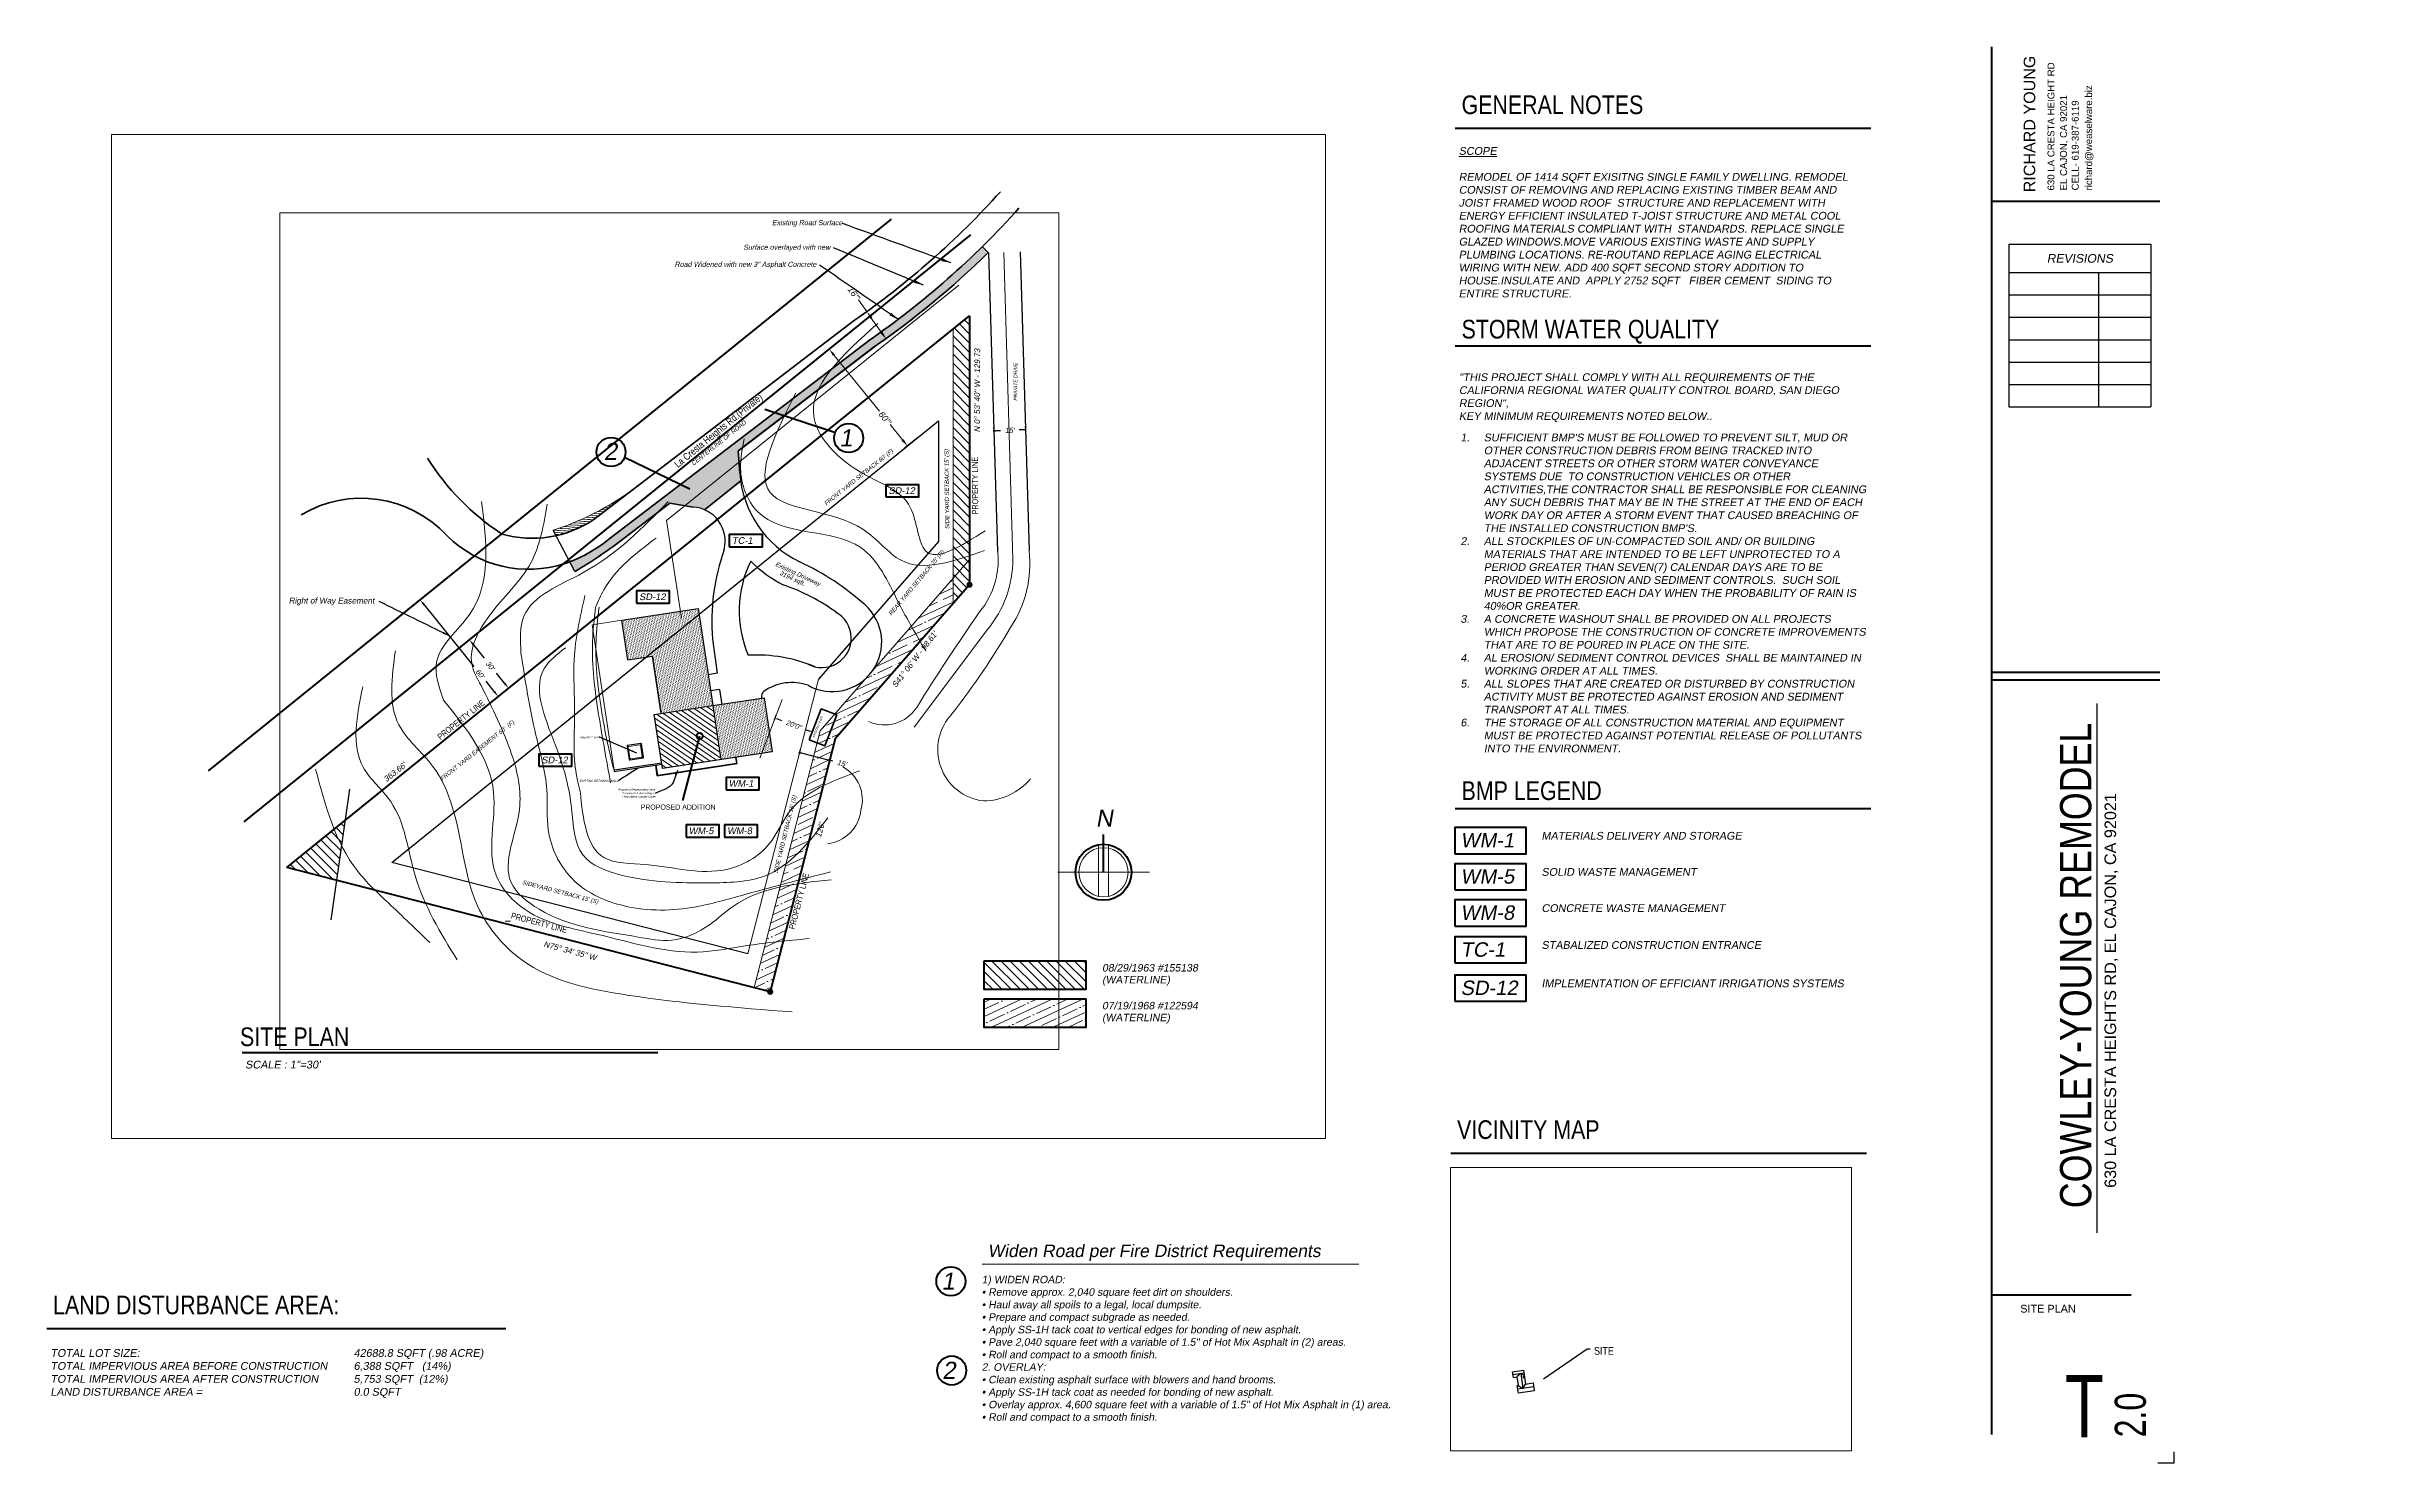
# Paper-space layout 'T-2' of a CAD drawing. Header units: inches. Extents: x 1.4 to 39, y 0.4 to 23.2.
# The model-space entities are those that its viewports show. They can reach past a viewport. Long polylines and large blocks are cut down to what shows.
import ezdxf
from ezdxf.enums import TextEntityAlignment as Align
from ezdxf.lldxf.tags import DXFTag

# ---------------------------------------------------------------- set-up
doc = ezdxf.new("R2010")
doc.units = ezdxf.units.IN
doc.header["$MEASUREMENT"] = 0
doc.header["$PDMODE"] = 3
for name, pattern in [('CENTERLINE', [1.81, 0.75, -0.0625, 0.03, -0.0625, 0.75, -0.0625, 0.03, -0.0625]), ('HIDDEN2', [0.1875, 0.125, -0.0625]), ('MYCENTER', [0.9375, 0.75, -0.0625, 0.0625, -0.0625]), ('MYDIVIDE', [0.9375, 0.75, -0.0625, 0, -0.0625, 0, -0.0625]), ('MYHIDDEN', [0.1875, 0.125, -0.0625]), ('MYPHANTOM', [1.6875, 1.25, -0.0625, 0.125, -0.0625, 0.125, -0.0625]), ('PHANTOM2', [1.25, 0.625, -0.125, 0.125, -0.125, 0.125, -0.125])]:
    doc.linetypes.add(name, pattern=pattern)
for name, color, linetype, lineweight in [('Casework', 20, 'Continuous', 0), ('ELEVATIONS', 40, 'Continuous', 0), ('FP-New', 131, 'Continuous', 0), ('FramedWall', 62, 'Continuous', 0), ('Hardscape', 10, 'PHANTOM2', 0), ('TB', 250, 'Continuous', 0)]:
    doc.layers.add(name, color=color, linetype=linetype, lineweight=lineweight)
doc.layers.add('PL', color=7, linetype='PHANTOM2')
doc.layers.add('TOPO', color=9, linetype='Continuous')
doc.layers.add('VP', color=164, linetype='Continuous', lineweight=0, plot=False)
doc.styles.add('DS-TXT1', font='arial.ttf', dxfattribs={"oblique": 10})
doc.styles.add('DSTEXT', font='arial.ttf', dxfattribs={"oblique": 12})
doc.styles.get("Standard").update_dxf_attribs({"font": 'arial.ttf', "oblique": 10})
doc.styles.add('Title', font='swissck.ttf')
tags = doc.linetypes.add('GAS_LINE', pattern='A,0.5,-0.2,["GAS",Standard,S=0.1,R=0,X=-0.1,Y=-0.05],-0.25', length=0.95).pattern_tags.tags
tags[6] = DXFTag(74, 10)
doc.dimstyles.new('DS-Fraction', dxfattribs={"dimtxt": 0.1, "dimasz": 0.035, "dimexe": 0.06, "dimexo": 0.06, "dimgap": 0.02, "dimtad": 0, "dimdec": 3, "dimzin": 0, "dimdsep": 46, "dimlunit": 4, "dimtxsty": 'DS-TXT1', "dimblk": 'BOXFILLED', "dimcen": -0.06, "dimclrd": 256, "dimclre": 256, "dimclrt": 256, "dimadec": 0, "dimazin": 0, "dimtfac": 1, "dimtdec": 3, "dimtmove": 1, "dimatfit": 3, "dimfxl": 1, "dimfrac": 2, "dimtolj": 1, "dimtzin": 0, "dimlwd": 0, "dimlwe": -1, "dimarcsym": 0})
doc.dimstyles.new('DS-Fraction$7', dxfattribs={"dimtxt": 0.125, "dimasz": 0.125, "dimexe": 0.06, "dimexo": 0.06, "dimgap": 0.02, "dimtad": 0, "dimdec": 3, "dimzin": 0, "dimdsep": 46, "dimlunit": 4, "dimtxsty": 'DS-TXT1', "dimblk": 'BOXFILLED', "dimcen": -0.06, "dimclrd": 256, "dimclre": 256, "dimclrt": 256, "dimadec": 0, "dimazin": 0, "dimtfac": 1, "dimtdec": 3, "dimtmove": 1, "dimatfit": 3, "dimfxl": 1, "dimfrac": 2, "dimtolj": 1, "dimtzin": 0, "dimlwd": 0, "dimlwe": -1, "dimarcsym": 0})
doc.dimstyles.new('WeaselDims$0', dxfattribs={"dimtxt": 0.1, "dimasz": 0.0325, "dimexe": 0.0625, "dimexo": 0.125, "dimgap": 0.09, "dimtad": 0, "dimdec": 4, "dimzin": 0, "dimdsep": 46, "dimlunit": 4, "dimtxsty": 'Standard', "dimblk": 'BOXFILLED', "dimcen": 0.09, "dimadec": 0, "dimazin": 0, "dimtfac": 1, "dimtdec": 4, "dimtofl": 0, "dimtmove": 1, "dimatfit": 3, "dimfxl": 1, "dimfrac": 2, "dimtolj": 1, "dimtzin": 0, "dimarcsym": 0})
doc.dimstyles.new('WeaselDims$7', dxfattribs={"dimtxt": 0.0625, "dimasz": 0.046875, "dimexe": 0.125, "dimexo": 0.125, "dimgap": 0.0625, "dimtad": 0, "dimdec": 4, "dimrnd": 0.0625, "dimzin": 0, "dimdsep": 46, "dimlunit": 4, "dimtxsty": 'DSTEXT', "dimblk": 'ARCHTICK', "dimcen": 0, "dimadec": 0, "dimazin": 0, "dimtfac": 1, "dimtdec": 4, "dimtofl": 0, "dimtmove": 1, "dimatfit": 3, "dimfxl": 1, "dimfrac": 1, "dimtolj": 1, "dimtzin": 0, "dimarcsym": 0})
picture_1 = doc.add_image_def('image2.jpg', size_in_pixel=(876, 619))
picture_2 = doc.add_image_def('image1.jpg', size_in_pixel=(456, 490))
pattern_1 = [(135, (398.4, 169.704), (-26.5165, -26.5165), [])]
pattern_2 = [(205, (398.4, 169.704), (31.69637, -67.9731), []), (205, (348.57, 187.84), (31.69637, -67.9731), [93.75, -18.75, 0, -18.75])]

psp = doc.layouts.new('T-2')

# ---------------------------------------------------------------- texts
at = {"layer": 'ELEVATIONS', "lineweight": 0, "oblique": 10}
psp.add_text('N', height=0.271, dxfattribs=at).set_placement((18.236, 10.678))
at = {"layer": 'FP-New', "linetype": 'Continuous', "lineweight": 0, "insert": (26.248, 2.31), "char_height": 0.125, "attachment_point": 1, "style": 'Title'}
psp.add_mtext('SITE', dxfattribs=at)
at = {"layer": 'Hardscape', "linetype": 'Continuous', "lineweight": 15, "oblique": 10}
for s, height, p in [('1', 0.275, (14.113, 16.791)), ('2', 0.275, (10.327, 16.573)), ('Widen Road per Fire District Requirements', 0.20098, (16.5, 3.755)), ('1', 0.275, (15.756, 3.232)), ('2', 0.275, (15.768, 1.797))]:
    psp.add_text(s, height=height, dxfattribs=at).set_placement(p)
at = {"layer": 'Hardscape', "linetype": 'Continuous', "lineweight": 5, "char_height": 18.75, "style": 'DSTEXT'}
for insert, attachment_point in [((1.468, 17.756), 6), ((38.968, 17.084), 4)]:
    psp.add_mtext('\\A1;', dxfattribs=dict(at, insert=insert, attachment_point=attachment_point))
at = {"layer": 'Hardscape', "linetype": 'Continuous', "lineweight": 15, "insert": (16.403, 3.454), "char_height": 0.12053, "width": 6.90344, "attachment_point": 1}
psp.add_mtext('1) WIDEN ROAD:\\P• Remove approx. 2,040 square feet dirt on shoulders.\\P• Haul away all spoils to a legal, local dumpsite.\\P• Prepare and compact subgrade as needed.\\P• Apply SS-1H tack coat to vertical edges for bonding of new asphalt.\\P• Pave 2,040 square feet with a variable of 1.5" of Hot Mix Asphalt in (2) areas.\\P• Roll and compact to a smooth finish.\\P2. OVERLAY:\\P• Clean existing asphalt surface with blowers and hand brooms.\\P• Apply SS-1H tack coat as needed for bonding of new asphalt.\\P• Overlay approx. 4,600 square feet with a variable of 1.5" of Hot Mix Asphalt in (1) area.\\P• Roll and compact to a smooth finish.', dxfattribs=at)
at = {"layer": 'PL', "lineweight": 0, "oblique": 10}
for s, p in [('WM-1', (24.101, 10.342)), ('WM-5', (24.101, 9.76)), ('WM-8', (24.101, 9.178)), ('TC-1', (24.101, 8.585)), ('SD-12', (24.101, 7.969))]:
    psp.add_text(s, height=0.2317, dxfattribs=at).set_placement(p)
at = {"layer": 'TB', "linetype": 'Continuous', "lineweight": 0, "style": 'Title'}
for s, height, p in [('GENERAL NOTES', 0.30002, (24.118, 22.134)), ('STORM WATER QUALITY', 0.30002, (24.118, 18.526)), ('BMP LEGEND', 0.3, (24.118, 11.105)), ('SITE PLAN', 0.3, (4.478, 7.148)), ('VICINITY MAP', 0.30002, (24.046, 5.655)), ('LAND DISTURBANCE AREA:', 0.30002, (1.473, 2.836))]:
    psp.add_text(s, height=height, dxfattribs=at).set_placement(p)
at = {"layer": 'TB', "linetype": 'Continuous', "lineweight": 0, "insert": (24.072, 21.604), "char_height": 0.125, "attachment_point": 1}
psp.add_mtext_dynamic_manual_height_columns('{\\LSCOPE\\P\\P}REMODEL OF 1414 SQFT EXISITNG SINGLE FAMILY DWELLING. REMODEL  CONSIST OF REMOVING AND REPLACING EXISTING TIMBER BEAM AND JOIST FRAMED WOOD ROOF  STRUCTURE AND REPLACEMENT WITH ENERGY EFFICIENT INSULATED T-JOIST STRUCTURE AND METAL COOL ROOFING MATERIALS COMPLIANT WITH  STANDARDS. REPLACE SINGLE GLAZED WINDOWS.MOVE VARIOUS EXISTING WASTE AND SUPPLY PLUMBING LOCATIONS. RE-ROUTAND REPLACE AGING ELECTRICAL WIRING WITH NEW. ADD 400 SQFT SECOND STORY ADDITION TO HOUSE.INSULATE AND  APPLY 2752 SQFT   FIBER CEMENT  SIDING TO ENTIRE STRUCTURE. ', width=6.37544, gutter_width=2.679, heights=[3.284], dxfattribs=at)
at = {"layer": 'TB', "linetype": 'Continuous', "lineweight": 0, "char_height": 0.125, "attachment_point": 1}
for s, insert, width in [('"THIS PROJECT SHALL COMPLY WITH ALL REQUIREMENTS OF THE CALIFORNIA REGIONAL WATER QUALITY CONTROL BOARD, SAN DIEGO REGION",\\PKEY MINIMUM REQUIREMENTS NOTED BELOW..', (24.075, 17.966), 6.37544), ('SCALE : 1"=30\'', (4.562, 6.913), 6.37544), ('\\pt4.875;TOTAL LOT SIZE:^I42688.8 SQFT (.98 ACRE)\\PTOTAL IMPERVIOUS AREA BEFORE CONSTRUCTION^I6,388 SQFT   (14%){\\H2.0222x; }\\PTOTAL IMPERVIOUS AREA AFTER CONSTRUCTION^I5,753 SQFT  (12%){\\H1.6814x; }\\PLAND DISTURBANCE AREA = ^I0.0 SQFT{\\H1.795x; }', (1.43, 2.276), 8.62224)]:
    psp.add_mtext(s, dxfattribs=dict(at, insert=insert, width=width))
at = {"layer": 'TB', "ltscale": 0.25, "char_height": 0.125, "attachment_point": 1, "style": 'DS-TXT1'}
for s, insert, width in [("\\pi-0.375,l0.5,t0.5;1.^ISUFFICIENT BMP'S MUST BE FOLLOWED TO PREVENT SILT, MUD OR OTHER CONSTRUCTION DEBRIS FROM BEING TRACKED INTO ADJACENT STREETS OR OTHER STORM WATER CONVEYANCE SYSTEMS DUE  TO CONSTRUCTION VEHICLES OR OTHER ACTIVITIES,THE CONTRACTOR SHALL BE RESPONSIBLE FOR CLEANING ANY SUCH DEBRIS THAT MAY BE IN THE STREET AT THE END OF EACH WORK DAY OR AFTER A STORM EVENT THAT CAUSED BREACHING OF THE INSTALLED CONSTRUCTION BMP'S.\\P2.^IALL STOCKPILES OF UN-COMPACTED SOIL AND/ OR BUILDING MATERIALS THAT ARE INTENDED TO BE LEFT UNPROTECTED TO A PERIOD GREATER THAN SEVEN(7) CALENDAR DAYS ARE TO BE PROVIDED WITH EROSION AND SEDIMENT CONTROLS.  SUCH SOIL MUST BE PROTECTED EACH DAY WHEN THE PROBABILITY OF RAIN IS 40%OR GREATER.\\P3.^IA CONCRETE WASHOUT SHALL BE PROVIDED ON ALL PROJECTS WHICH PROPOSE THE CONSTRUCTION OF CONCRETE IMPROVEMENTS THAT ARE TO BE POURED IN PLACE ON THE SITE.\\P4.^IAL EROSION/ SEDIMENT CONTROL DEVICES  SHALL BE MAINTAINED IN WORKING ORDER AT ALL TIMES.\\P5.^IALL SLOPES THAT ARE CREATED OR DISTURBED BY CONSTRUCTION ACTIVITY MUST BE PROTECTED AGAINST EROSION AND SEDIMENT TRANSPORT AT ALL TIMES.\\P6.^ITHE STORAGE OF ALL CONSTRUCTION MATERIAL AND EQUIPMENT MUST BE PROTECTED AGAINST POTENTIAL RELEASE OF POLLUTANTS INTO THE ENVIRONMENT.", (23.975, 16.997), 6.68725), ('MATERIALS DELIVERY AND STORAGE', (25.403, 10.592), 5.30718), ('SOLID WASTE MANAGEMENT', (25.403, 10.011), 5.30718), ('CONCRETE WASTE MANAGEMENT', (25.403, 9.429), 5.30718), ('STABALIZED CONSTRUCTION ENTRANCE', (25.403, 8.836), 5.30718), ('IMPLEMENTATION OF EFFICIANT IRRIGATIONS SYSTEMS', (25.403, 8.219), 5.30718)]:
    psp.add_mtext(s, dxfattribs=dict(at, insert=insert, width=width))

msp = doc.modelspace()

# ---------------------------------------------------------------- texts
at = {"linetype": 'CENTERLINE', "lineweight": 40, "insert": (6122.8524, 7218.0633), "char_height": 33.75, "attachment_point": 6, "style": 'DS-TXT1'}
msp.add_mtext('\\A1;Right of Way Easement', dxfattribs=at)
at = {"layer": 'Hardscape', "lineweight": 30, "style": 'Title'}
msp.add_text('La Cresta Heights Rd.(Private)', height=40.888903, rotation=39.214286237, dxfattribs=at).set_placement((7879.01029, 7990.27384))
at = {"layer": 'Hardscape', "linetype": 'Continuous', "lineweight": 5, "style": 'DS-TXT1', "oblique": 10}
msp.add_text('CENTERLINE OF ROAD', height=25.2388912, rotation=38.714082389, dxfattribs=at).set_placement((7969.76652, 8003.1899))
at = {"layer": 'Hardscape', "linetype": 'Continuous', "lineweight": 15, "char_height": 29.5, "attachment_point": 6, "style": 'DSTEXT'}
for s, insert in [('Existing Road Surface', (8831.81075, 9406.60898)), ('Surface overlayed with new', (8761.66823, 9264.3993)), ('Road Widened with new 3" Asphalt Concrete', (8681.21061, 9165.47083))]:
    msp.add_mtext(s, dxfattribs=dict(at, insert=insert))
at = {"layer": 'PL', "lineweight": 0, "oblique": 10}
for s, height, rotation, p in [('N 0° 53\' 40" W - 129.73', 33.1566027, 89.839409667, (9627.65482, 8197.65722)), ('Existing Driveway', 25.6294062, 335.072342925, (8441.18923, 7425.10729)), ('3194 sqft.', 25.629406, 335.072342925, (8465.84836, 7373.94919)), ("S41° 06' W - 98.61'", 33.1566027, 52.196820118, (9141.05407, 6716.31819)), ("363.66'", 33.156603, 38.255092551, (6192.90841, 6171.10907)), ("126'", 33.156603, 74.134802345, (8706.84832, 5849.80812)), ('N75° 34\' 35" W', 33.1566027, 344.966023528, (7099.58879, 5220.52049))]:
    msp.add_text(s, height=height, rotation=rotation, dxfattribs=at).set_placement(p)
at = {"layer": 'PL', "linetype": 'MYHIDDEN', "lineweight": 20, "style": 'DS-TXT1', "oblique": 10}
msp.add_text('PRIVATE DRIVE', height=20.6497583, rotation=90.263772382, dxfattribs=at).set_placement((9844.51128, 8379.43046))
at = {"layer": 'PL', "linetype": 'Continuous', "lineweight": 0, "style": 'DS-TXT1', "oblique": 10}
for s, height, rotation, p in [("FRONT YARD SETBACK 60' (F)", 24.4970257, 38.682861963, (8738.2734, 7772.1729)), ("SIDE YARD SETBACK 15' (S)", 24.4970257, 90.504159767, (9450.48029, 7636.5214)), ("REAR YARD SETBACK 25' (R)", 24.4970257, 50.111631246, (9115.21543, 7134.39146)), ("FRONT YARD EASEMENT 60'  (F)", 24.4970257, 38.682861963, (6515.69271, 6178.51957)), ('EXISTING SHED', 12.2485129, 68.403015011, (8670.13968, 6429.20377)), ("SIDE YARD SETBACK 15' (S)", 24.4970257, 76.166401523, (8456.07184, 5642.29136)), ("SIDEYARD SETBACK 15' (S)", 24.4970257, 345.324275883, (6976.93154, 5582.42763))]:
    msp.add_text(s, height=height, rotation=rotation, dxfattribs=at).set_placement(p)
at = {"layer": 'PL', "linetype": 'Continuous', "lineweight": 0, "style": 'Title'}
for rotation, p in [(90.378246357, (9617.82633, 7722.58411)), (38.682861963, (6505.15985, 6415.74472)), (75.310021624, (8554.53641, 5317.5371)), (345.023628557, (6910.7117, 5384.57619))]:
    msp.add_text('PROPERTY LINE', height=34.995751, rotation=rotation, dxfattribs=at).set_placement(p)
at = {"layer": 'PL', "lineweight": 0, "oblique": 10}
for s, p in [('SD-12', (9098.66098, 7840.89468)), ('TC-1', (8192.49251, 7551.83741)), ('SD-12', (7655.62255, 7226.04022)), ('SD-12', (7089.73983, 6281.5861)), ('WM-1', (8173.57035, 6145.29025)), ('WM-5', (7942.04373, 5871.42922)), ('WM-8', (8164.4905, 5871.42922))]:
    msp.add_text(s, height=38.616705, dxfattribs=at).set_placement(p)
at = {"layer": 'PL', "linetype": 'Continuous', "lineweight": 0, "style": 'Title'}
msp.add_text('PROPOSED ADDITION', height=29.5062528, dxfattribs=at).set_placement((7664.08728, 6013.25221))
at = {"layer": 'PL', "linetype": 'Continuous', "lineweight": 0, "style": 'DS-TXT1', "oblique": 10}
for s, p in [('08/29/1963 #155138', (10334.88538, 5076.08699)), ('(WATERLINE)', (10334.88538, 5007.11554)), ('07/19/1968 #122594', (10334.88538, 4857.27984)), ('(WATERLINE)', (10334.88538, 4788.30839))]:
    msp.add_text(s, height=43.2651887, dxfattribs=at).set_placement(p)
at = {"layer": 'PL', "lineweight": 5, "char_height": 12, "width": 233.8380528, "attachment_point": 6, "style": 'DSTEXT'}
for s, insert in [('THERAPY SPA', (7425.85399, 6432.28143)), ('EXISTING RETAINING WALL', (7534.74532, 6179.90512)), ('\\A1;Proposed Replacement deck Constructed  According to Prescriptive County Code', (7748.02833, 6107.0297))]:
    msp.add_mtext(s, dxfattribs=dict(at, insert=insert))

# ---------------------------------------------------------------- blocks, each defined once
blk = doc.blocks.new('*T429')
at = {"color": 0, "linetype": 'ByBlock', "lineweight": -2, "transparency": 16777216}
for p, q in [((0, 0), (2.283, 0)), ((0, 0), (0, -2.613)), ((2.283, 0), (2.283, -2.613)), ((0, -0.453), (2.283, -0.453)), ((1.44, -0.453), (1.44, -2.613)), ((0, -0.813), (2.283, -0.813)), ((0, -1.173), (2.283, -1.173)), ((0, -1.533), (2.283, -1.533)), ((0, -1.893), (2.283, -1.893)), ((0, -2.253), (2.283, -2.253)), ((0, -2.613), (2.283, -2.613))]:
    blk.add_line(p, q, dxfattribs=at)
at = {"color": 0, "transparency": 16777216, "insert": (1.141, -0.227), "char_height": 0.1399, "width": 2.16297, "attachment_point": 5}
blk.add_mtext('REVISIONS', dxfattribs=at)
blk = doc.blocks.new('*U428')
at = {"lineweight": 70}
for p, q in [((-2.933, 22.776), (-2.933, 0.464)), ((-2.933, 2.709), (-0.685, 2.709))]:
    blk.add_line(p, q, dxfattribs=at)
at = {"lineweight": 60}
for p, q in [((-2.933, 20.291), (-0.225, 20.291)), ((-2.933, 12.721), (-0.225, 12.721)), ((-2.933, 12.594), (-0.225, 12.594))]:
    blk.add_line(p, q, dxfattribs=at)
for p, q in [((-1.229, 3.706), (-1.229, 12.215)), ((0.007, 0.002), (-0.257, 0.002)), ((0.007, 0), (0.007, 0.181))]:
    blk.add_line(p, q)
blk.add_blockref('*T429', (-2.65, 19.599))
for s, height, p in [('RICHARD YOUNG', 0.18503, (-2.228, 20.436)), ('630 LA CRESTA HEIGHT RD', 0.11102, (-1.919, 20.465)), ('EL CAJON, CA 92021', 0.11102, (-1.717, 20.465)), ('CELL- 619-387-6119', 0.11102, (-1.529, 20.465)), ('richard@weaselware.biz', 0.11102, (-1.313, 20.465)), ('630 LA CRESTA HEIGHTS RD, EL CAJON, CA 92021', 0.18624, (-0.927, 4.428))]:
    blk.add_text(s, height=height, rotation=90).set_placement(p)
at = {"style": 'Title'}
blk.add_text('COWLEY-YOUNG REMODEL', height=0.50285, rotation=90, dxfattribs=at).set_placement((-1.326, 4.1))
blk.add_attdef('SHT_TITLE', text='', height=0.125).set_placement((-0.778, 2.422), align=Align.RIGHT)
at = {"style": 'Title', "width": 0.9}
blk.add_attdef('NUM', (-0.686, 0.417), '', height=0.5, rotation=90, dxfattribs=at)
blk.add_attdef('SHT', text='', height=1.002, dxfattribs=at).set_placement((-1.171, 0.451), align=Align.RIGHT)
blk = doc.blocks.new('_ArchTick')
at = {"color": 0, "linetype": 'ByBlock', "lineweight": 0, "const_width": 0.15}
blk.add_lwpolyline([(-0.5, -0.5), (0.5, 0.5)], dxfattribs=at)
blk = doc.blocks.new('HOUSEFOOTPRINT')
at = {"layer": 'PL', "linetype": 'Continuous', "lineweight": 30}
for p, q in [((67.41, 10.76), (69.17, 11.03)), ((67.55, 9.85), (67.41, 10.76)), ((67.55, 9.85), (68.09, 9.93)), ((68.11, 9.93), (68.32, 8.57)), ((68.17, 8.54), (68.32, 8.57)), ((68.35, 7.33), (68.17, 8.54)), ((70.89, 7.71), (68.35, 7.33)), ((69.17, 11.03), (69.51, 8.78)), ((69.51, 8.78), (70.7, 8.96)), ((70.7, 8.96), (70.89, 7.71))]:
    blk.add_line(p, q, dxfattribs=at)
at = {"layer": 'PL', "linetype": 'Continuous'}
for p, q in [((67.48, 10.3), (69.24, 10.57)), ((68.71, 10.49), (68.11, 9.93)), ((70.79, 8.34), (68.26, 7.95)), ((68.32, 8.57), (69.08, 8.08)), ((68.71, 10.49), (69.08, 8.08)), ((68.71, 10.49), (69.31, 10.14)), ((69.08, 8.08), (69.51, 8.78))]:
    blk.add_line(p, q, dxfattribs=at)
at = {"layer": 'PL', "linetype": 'Continuous', "lineweight": 0}
for p, q in [((69.18, 10.01), (69.28, 10.03)), ((69.32, 9.74), (69.22, 9.73)), ((69.28, 10.03), (69.32, 9.74))]:
    blk.add_line(p, q, dxfattribs=at)
at = {"layer": 'PL', "linetype": 'Continuous'}
for points in [[(69.28, 10.03), (69.32, 9.74), (69.22, 9.73), (69.18, 10.01)], [(69.23, 9.9), (69.23, 9.84), (69.27, 9.85), (69.26, 9.91)]]:
    blk.add_lwpolyline(points, close=True, dxfattribs=at)
blk = doc.blocks.new('FootPrint')
at = {"layer": 'Hardscape', "linetype": 'Continuous', "lineweight": 5}
h = blk.add_hatch(dxfattribs=at)
h.set_pattern_fill('DOTS', color=256, scale=150)
h.paths.add_polyline_path([(5577, 3631), (5261, 3631), (5261, 3331), (5577, 3331)])
h = blk.add_hatch(dxfattribs=at)
h.set_pattern_fill('DOTS', color=256, scale=150)
h.paths.add_polyline_path([(5261, 3331), (4693, 3331), (4693, 2885), (4925, 2885), (4925, 3028), (5261, 3028)])
h = blk.add_hatch(dxfattribs=at)
h.set_pattern_fill('ANSI31', color=256, scale=200, angle=2)
h.paths.add_polyline_path([(5577, 3331), (5261, 3331), (5261, 3028), (5261, 2989), (5577, 2989)])
at = {"layer": 'PL', "linetype": 'Continuous', "lineweight": 30}
for p, q in [((5261, 3331), (5261, 3631)), ((5261, 3631), (5577, 3631)), ((5577, 3631), (5577, 2989)), ((4693, 2885), (4693, 3331)), ((4693, 3331), (5261, 3331)), ((5261, 3028), (5261, 3331)), ((5261, 3331), (5577, 3331)), ((4925, 3028), (5261, 3028)), ((4925, 2885), (4925, 3028)), ((5261, 2989), (5261, 3028)), ((5577, 2989), (5261, 2989)), ((4925, 2885), (4693, 2885))]:
    blk.add_line(p, q, dxfattribs=at)
blk = doc.blocks.new('*D6')
at = {"layer": 'Defpoints', "color": 0, "linetype": 'Continuous', "lineweight": 5, "transparency": 16777216}
for p in [(6765, 7070), (6673, 6996), (6991, 6790)]:
    blk.add_point(p, dxfattribs=at)
at = {"layer": 'PL', "color": 0, "linetype": 'Continuous', "lineweight": -2, "transparency": 16777216}
for p, q in [((6736, 7046), (6659, 6984)), ((6697, 6967), (6759, 6890)), ((6876, 6745), (6829, 6804)), ((6962, 6766), (6885, 6704))]:
    blk.add_line(p, q, dxfattribs=at)
at = {"layer": 'PL', "color": 0, "linetype": 'Continuous', "lineweight": 5, "transparency": 16777216}
for points in [[(6702, 6971), (6692, 6963), (6673, 6996)], [(6881, 6749), (6871, 6741), (6900, 6716)]]:
    blk.add_solid(points, dxfattribs=at)
at = {"layer": 'PL', "color": 0, "linetype": 'Continuous', "lineweight": 0, "transparency": 16777216, "insert": (6793, 6846), "char_height": 30, "attachment_point": 5, "rotation": 308.935}
blk.add_mtext("\\A1;30'", dxfattribs=at)
blk = doc.blocks.new('_BoxFilled')
at = {"color": 0, "linetype": 'ByBlock', "lineweight": -2}
blk.add_line((-0.5, 0), (-1, 0), dxfattribs=at)
at = {"color": 0, "linetype": 'ByBlock'}
blk.add_solid([(-0.5, 0.5), (0.5, 0.5), (-0.5, -0.5), (0.5, -0.5)], dxfattribs=at)
blk = doc.blocks.new('*D7')
at = {"layer": 'Defpoints', "color": 0, "linetype": 'Continuous', "lineweight": 5, "transparency": 16777216}
for p in [(8572, 6299), (8747, 6254), (8758, 6299)]:
    blk.add_point(p, dxfattribs=at)
at = {"layer": 'PL', "color": 0, "linetype": 'Continuous', "lineweight": -2, "transparency": 16777216}
for p, q in [((8582, 6335), (8589, 6362)), ((8593, 6342), (8749, 6302)), ((8756, 6291), (8763, 6317)), ((8777, 6294), (8758, 6299))]:
    blk.add_line(p, q, dxfattribs=at)
at = {"layer": 'PL', "color": 0, "linetype": 'Continuous', "lineweight": -2, "transparency": 16777216, "xscale": 9.75, "yscale": 9.75, "zscale": 9.75}
for p, rotation in [((8584, 6344), 165.5763888888887), ((8758, 6299), 345.5763888888887)]:
    blk.add_blockref('_BoxFilled', p, dxfattribs=dict(at, rotation=rotation))
at = {"layer": 'PL', "color": 0, "linetype": 'Continuous', "lineweight": 0, "transparency": 16777216, "insert": (8829, 6281), "char_height": 30, "attachment_point": 5, "rotation": 345.5764}
blk.add_mtext("\\A1;15'", dxfattribs=at)
blk = doc.blocks.new('*D89')
at = {"layer": 'Defpoints', "color": 0, "lineweight": 5, "transparency": 16777216}
for p in [(9709, 8181), (9892, 8212), (9893, 8187)]:
    blk.add_point(p, dxfattribs=at)
at = {"layer": 'Hardscape', "color": 0, "lineweight": -2, "transparency": 16777216}
for p, q in [((9708, 8219), (9708, 8225)), ((9718, 8207), (9746, 8207)), ((9882, 8212), (9854, 8211)), ((9891, 8224), (9891, 8231))]:
    blk.add_line(p, q, dxfattribs=at)
at = {"layer": 'Hardscape', "color": 0, "lineweight": -2, "transparency": 16777216, "xscale": 9.75, "yscale": 9.75, "zscale": 9.75}
for p, rotation in [((9708, 8206), 181.7276753262724), ((9892, 8212), 1.727675326272354)]:
    blk.add_blockref('_BoxFilled', p, dxfattribs=dict(at, rotation=rotation))
at = {"layer": 'Hardscape', "color": 0, "lineweight": 0, "transparency": 16777216, "insert": (9800, 8209), "char_height": 30, "attachment_point": 5, "rotation": 1.7277}
blk.add_mtext("\\A1;15'", dxfattribs=at)
blk = doc.blocks.new('*D90')
at = {"layer": 'Defpoints', "color": 0, "linetype": 'Continuous', "lineweight": 5, "transparency": 16777216}
for p in [(8425, 6499), (8640, 6417), (8657, 6462)]:
    blk.add_point(p, dxfattribs=at)
at = {"layer": 'PL', "color": 0, "linetype": 'Continuous', "lineweight": -2, "transparency": 16777216}
for p, q in [((8439, 6534), (8449, 6561)), ((8451, 6540), (8480, 6529)), ((8648, 6465), (8619, 6476)), ((8654, 6452), (8664, 6479))]:
    blk.add_line(p, q, dxfattribs=at)
at = {"layer": 'PL', "color": 0, "linetype": 'Continuous', "lineweight": 5, "transparency": 16777216}
for points in [[(8452, 6542), (8451, 6539), (8442, 6544)], [(8649, 6467), (8648, 6463), (8657, 6462)]]:
    blk.add_solid(points, dxfattribs=at)
at = {"layer": 'PL', "color": 0, "linetype": 'Continuous', "lineweight": 0, "transparency": 16777216, "insert": (8550, 6503), "char_height": 30, "attachment_point": 5, "rotation": 339.039}
blk.add_mtext('\\A1;20\'0"', dxfattribs=at)
blk = doc.blocks.new('*D473')
at = {"linetype": 'Continuous', "transparency": 16777216}
for p, q in [((8811, 8723), (8739, 8665)), ((9264, 8163), (9192, 8105))]:
    blk.add_line(p, q, dxfattribs=at)
at = {"linetype": 'Continuous', "lineweight": 0, "transparency": 16777216}
for p, q in [((8784, 8643), (9046, 8320)), ((9180, 8153), (9109, 8242))]:
    blk.add_line(p, q, dxfattribs=at)
at = {"linetype": 'Continuous', "lineweight": 5, "transparency": 16777216}
for points in [[(8790, 8648), (8778, 8639), (8756, 8678)], [(9186, 8158), (9174, 8149), (9208, 8118)]]:
    blk.add_solid(points, dxfattribs=at)
at = {"layer": 'Defpoints', "color": 0, "linetype": 'Continuous', "lineweight": 5, "transparency": 16777216}
for p in [(8828, 8737), (9281, 8177), (9208, 8118)]:
    blk.add_point(p, dxfattribs=at)
at = {"linetype": 'Continuous', "lineweight": 25, "transparency": 16777216, "insert": (9077, 8281), "char_height": 36, "attachment_point": 5, "rotation": 308.935, "style": 'DS-TXT1'}
blk.add_mtext('\\A1;60\'"', dxfattribs=at)
blk = doc.blocks.new('*D474')
at = {"layer": 'Defpoints', "color": 0, "linetype": 'Continuous', "lineweight": 5, "transparency": 16777216}
for p in [(6388, 7228), (6404, 7241), (6856, 6681)]:
    blk.add_point(p, dxfattribs=at)
at = {"layer": 'PL', "color": 0, "linetype": 'Continuous', "lineweight": -2, "transparency": 16777216}
for p, q in [((6375, 7217), (6373, 7216)), ((6411, 7199), (6699, 6842)), ((6816, 6697), (6769, 6756)), ((6827, 6657), (6825, 6656))]:
    blk.add_line(p, q, dxfattribs=at)
at = {"layer": 'PL', "color": 0, "linetype": 'Continuous', "lineweight": 5, "transparency": 16777216}
for points in [[(6416, 7203), (6406, 7195), (6388, 7228)], [(6821, 6701), (6812, 6693), (6840, 6668)]]:
    blk.add_solid(points, dxfattribs=at)
at = {"layer": 'PL', "color": 0, "linetype": 'Continuous', "lineweight": 0, "transparency": 16777216, "insert": (6734, 6799), "char_height": 30, "attachment_point": 5, "rotation": 308.935}
blk.add_mtext("\\A1;60'", dxfattribs=at)
blk = doc.blocks.new('*D482')
at = {"linetype": 'MYDIVIDE', "lineweight": 0, "transparency": 16777216}
for p, q in [((8925, 8964), (8973, 8896)), ((8999, 8859), (9058, 8776))]:
    blk.add_line(p, q, dxfattribs=at)
at = {"linetype": 'MYDIVIDE', "transparency": 16777216}
for p, q in [((8958, 8886), (8990, 8908)), ((9069, 8729), (9101, 8752))]:
    blk.add_line(p, q, dxfattribs=at)
at = {"linetype": 'MYDIVIDE', "lineweight": 5, "transparency": 16777216}
for points in [[(9005, 8864), (8993, 8855), (8973, 8896)], [(9064, 8780), (9051, 8772), (9084, 8739)]]:
    blk.add_solid(points, dxfattribs=at)
at = {"layer": 'Defpoints', "color": 0, "linetype": 'MYDIVIDE', "lineweight": 5, "transparency": 16777216}
for p in [(8941, 8873), (9051, 8716), (9084, 8739)]:
    blk.add_point(p, dxfattribs=at)
at = {"linetype": 'MYDIVIDE', "lineweight": 25, "transparency": 16777216, "insert": (8897, 9003), "char_height": 36, "attachment_point": 5, "rotation": 305.2635, "style": 'DS-TXT1'}
blk.add_mtext('\\A1;16\'"', dxfattribs=at)

# ---------------------------------------------------------------- dimensions: what is measured, and where the dimension line sits
at = {"linetype": 'MYDIVIDE', "lineweight": 25}
dim = msp.add_linear_dim(base=(9083.56693, 8739.17683), p1=(8940.57689, 8873.21937), p2=(9051.42569, 8716.45029), angle=305.263492301, dimstyle='DS-Fraction', override={"dimscale": 360, "dimasz": 0.125, "dimpost": '"', "dimsah": 1}, dxfattribs=at)
dim.commit()
dim.dimension.update_dxf_attribs({"geometry": '*D482', "text_midpoint": (8883.00571, 8993.07834), "dimtype": 161})
at = {"linetype": 'Continuous', "lineweight": 25}
dim = msp.add_linear_dim(base=(9208.48346, 8118.43028), p1=(8828.26111, 8736.86295), p2=(9280.73648, 8176.80398), angle=308.934974968, dimstyle='DS-Fraction', override={"dimscale": 360, "dimasz": 0.125, "dimpost": '"', "dimsah": 1}, dxfattribs=at)
dim.commit()
dim.dimension.update_dxf_attribs({"geometry": '*D473', "text_midpoint": (9077.44304, 8280.62775), "dimtype": 161})
at = {"layer": 'Hardscape', "lineweight": 0}
dim = msp.add_aligned_dim(p1=(9709.10806, 8181.44473), p2=(9892.61912, 8186.97993), distance=24.82638, text="15'", dimstyle='WeaselDims$0', override={"dimscale": 300}, dxfattribs=at)
dim.commit()
dim.dimension.update_dxf_attribs({"geometry": '*D89', "text_midpoint": (9800.1151, 8209.02743)})
at = {"layer": 'PL', "linetype": 'Continuous', "lineweight": 0}
for base, p1, p2, angle, override, picture, middle in [((6387.561, 7227.81351), (6856.42226, 6680.99282), (6403.9469, 7241.05179), 128.934974968, {"dimscale": 300, "dimasz": 0.125, "dimsah": 1}, '*D474', (6734.07291, 6798.91258)), ((6673.4268, 6995.95799), (6990.95009, 6789.67875), (6764.71241, 7069.70824), 128.934974968, {"dimscale": 300, "dimasz": 0.125, "dimsah": 1}, '*D6', (6792.82285, 6845.6589)), ((8758.3463, 6299.18068), (8572.47966, 6299.14762), (8746.80617, 6254.3116), 345.576388889, {"dimscale": 300}, '*D7', (8829.23981, 6280.94717))]:
    dim = msp.add_linear_dim(base=base, p1=p1, p2=p2, angle=angle, dimstyle='WeaselDims$0', override=override, dxfattribs=at)
    dim.commit()
    dim.dimension.update_dxf_attribs({"geometry": picture, "text_midpoint": middle, "dimtype": 161})
dim = msp.add_aligned_dim(p1=(8425.17748, 6499.20312), p2=(8640.26237, 6416.8079), distance=47.88779, text='20\'0"', dimstyle='WeaselDims$0', override={"dimscale": 300, "dimsah": 1}, dxfattribs=at)
dim.commit()
dim.dimension.update_dxf_attribs({"geometry": '*D90', "text_midpoint": (8549.8509, 6502.7243)})

# ---------------------------------------------------------------- hatches: boundary and pattern name
at = {"layer": 'Hardscape', "linetype": 'Continuous', "lineweight": 5}
h = msp.add_hatch(dxfattribs=at)
h.set_pattern_fill('ANSI36', color=256, scale=100, angle=131)
h.paths.add_polyline_path([(8243.7832, 7916.08549, -0.0170427915), (8237.42637, 7963.71413), (8228.38578, 8089.7628), (9014.46643, 8690.56512, 0.0427656674), (9675.19221, 9238.0716), (9641.52214, 9272.28163, -0.0428212237), (8986.2, 8729.37542), (7480.81978, 7578.81164, -0.0816951896), (7253.4126, 7448.35116), (7283.52496, 7391.32079, 0.02896004), (7509.96765, 7540.67502), (7832.3015, 7787.03514), (7967.06445, 7765.01145, -0.0881392307), (8034.46559, 7748.96483)])
h = msp.add_hatch(dxfattribs=at)
h.set_pattern_fill('ANSI36', color=256, scale=100, angle=131)
h.paths.add_polyline_path([(7393.37619, 7693.22151), (7626.25461, 7871.21074, -0.0807010236), (7157.09755, 7630.76404), (7173.90654, 7598.92919, 0.0944001266)])
at = {"layer": 'PL', "linetype": 'MYPHANTOM', "lineweight": 9}
h = msp.add_hatch(dxfattribs=at)
h.set_pattern_fill('ANSI31', color=256, scale=300, angle=90)
h.set_pattern_definition(pattern_1)
h.paths.add_polyline_path([(9568.17164, 8871.83317), (9472.17164, 8794.27413), (9472.17164, 8562.86993), (9568.17164, 8640.42896)])
h.paths.add_polyline_path([(9568.17164, 8640.42896), (9472.17164, 8562.86993), (9472.17164, 7351.06162), (9568.17164, 7461.10848)])
h.paths.add_polyline_path([(9568.17164, 7461.10848), (9472.17164, 7351.06162), (9472.17164, 7205.0263), (9558.44937, 7303.92832, -0.2166644251), (9553.38212, 7315.07317, -0.4142135624), (9568.17164, 7329.86269)])
at = {"layer": 'PL', "linetype": 'Continuous', "lineweight": 0}
h = msp.add_hatch(dxfattribs=at)
h.set_pattern_fill('ANSI35', color=256, scale=300, angle=160)
h.set_pattern_definition(pattern_2)
h.paths.add_polyline_path([(9472.17164, 7205.0263), (9472.17164, 7351.06162), (9043.99461, 6860.23307), (9062.80519, 6735.76073)])
h.paths.add_polyline_path([(9062.80519, 6735.76073), (9043.99461, 6860.23307), (8702.98175, 6469.32269), (8320.68964, 4982.93642), (8398.99067, 4962.79773, -0.4142135624), (8417.43764, 4973.69698), (8790.28637, 6423.36654)])
h = msp.add_hatch(color=256, dxfattribs=at)
h.dxf.hatch_style = 1
h.paths.add_polyline_path([(9568.17164, 7329.86269), (9568.17164, 7315.07317), (9558.44937, 7303.92832, 0.6438386451), (9582.96117, 7315.07317, 0.4142135624)])
h.paths.add_polyline_path([(9568.17164, 7329.86269, 0.4142135624), (9553.38212, 7315.07317, 0.2166644251), (9558.44937, 7303.92832), (9568.17164, 7315.07317)])
h = msp.add_hatch(dxfattribs=at)
h.set_pattern_fill('ANSI31', color=256, scale=300, angle=90)
h.set_pattern_definition(pattern_1)
h.paths.add_polyline_path([(5952.62091, 5950.8057), (5627.52542, 5688.1589, -0.237120732), (5630.41345, 5674.8638), (5833.00041, 5622.75931), (5915.52468, 5689.43121)])
h.paths.add_polyline_path([(5915.52468, 5689.43121), (5833.00041, 5622.75931), (5903.48905, 5604.62993)])
h = msp.add_hatch(dxfattribs=at)
h.set_pattern_fill('ANSI31', color=256, scale=300, angle=90)
h.set_pattern_definition(pattern_1)
h.paths.add_polyline_path([(10240.04733, 5138.87208), (9652.01777, 5138.87208), (9652.01777, 4971.47547), (10240.04733, 4971.47547)])
h = msp.add_hatch(color=256, dxfattribs=at)
h.dxf.hatch_style = 1
h.paths.add_polyline_path([(8428.81443, 4959.02387, 0.3422614304), (8417.43764, 4973.69698), (8413.66378, 4959.02387), (8398.99067, 4962.79773, 0.0630180986), (8398.51314, 4959.02387, 1)])
h.paths.add_polyline_path([(8417.43764, 4973.69698, 0.4142135624), (8398.99067, 4962.79773), (8413.66378, 4959.02387)])
h = msp.add_hatch(dxfattribs=at)
h.set_pattern_fill('ANSI35', color=256, scale=300, angle=160)
h.set_pattern_definition(pattern_2)
h.paths.add_polyline_path([(10240.04733, 4918.84837), (9652.01777, 4918.84837), (9652.01777, 4751.45175), (10240.04733, 4751.45175)])

# ---------------------------------------------------------------- linework, layer by layer
at = {"linetype": 'CENTERLINE', "lineweight": 40}
msp.add_line((5370.20068, 5943.07294), (9574.8413, 9340.03004), dxfattribs=at)
at = {"linetype": 'HIDDEN2', "lineweight": 25}
for p, q in [((6224.7584, 5707.85899), (9388.17164, 8263.60156)), ((9388.17164, 8263.60156), (9388.17164, 7565.09565)), ((9388.17164, 7565.09565), (8693.16918, 6768.39936)), ((8284.1733, 5178.1864), (6224.7584, 5707.85899))]:
    msp.add_line(p, q, dxfattribs=at)
at = {"layer": 'Casework', "linetype": 'Continuous', "lineweight": 0}
msp.add_line((6910.24445, 5366.97076), (6879.74445, 5366.97076), dxfattribs=at)
at = {"layer": 'FramedWall', "lineweight": 0}
msp.add_line((6336.17906, 5391.53546), (6336.74487, 5391.53546), dxfattribs=at)
at = {"layer": 'Hardscape', "linetype": 'Continuous', "lineweight": 5}
msp.add_line((9677.30193, 9235.92805), (9641.52214, 9272.28163), dxfattribs=at)
at = {"layer": 'Hardscape', "linetype": 'Continuous', "lineweight": 25}
for p, q in [((9677.30193, 9235.92805), (9729.45284, 7506.94487)), ((9860.81298, 9241.46325), (9912.9639, 7512.48007)), ((7283.52496, 7391.32079), (7157.09755, 7630.76404))]:
    msp.add_line(p, q, dxfattribs=at)
at = {"layer": 'Hardscape', "linetype": 'CENTERLINE', "lineweight": 5}
msp.add_line((9766.76012, 9237.55734), (9818.28848, 7462.99415), dxfattribs=at)
at = {"layer": 'Hardscape', "linetype": 'Continuous', "lineweight": 35}
for p, q in [((8901.42652, 8845.82606), (7393.37619, 7693.22151)), ((8988.87011, 8731.41619), (7480.81978, 7578.81164)), ((8237.42637, 7963.71413), (8228.38578, 8089.7628)), ((8034.46559, 7748.96483), (8243.7832, 7916.08549)), ((7832.3015, 7787.03514), (7509.96765, 7540.67502)), ((7967.06445, 7765.01145), (7832.3015, 7787.03514))]:
    msp.add_line(p, q, dxfattribs=at)
at = {"layer": 'Hardscape', "linetype": 'Continuous', "lineweight": 40}
msp.add_line((9018.01798, 8693.27957), (8228.38578, 8089.7628), dxfattribs=at)
at = {"layer": 'Hardscape', "lineweight": 0}
for p in [(9670.88909, 7055.53165), (9246.41993, 6491.25686)]:
    msp.add_line(p, (9246.41993, 6491.25686), dxfattribs=at)
at = {"layer": 'Hardscape', "linetype": 'Continuous', "lineweight": 30}
for p, q in [((8079.28673, 7000.89956), (8106.61736, 6802.41695)), ((8106.61736, 6802.41695), (8054.05335, 6794.47334)), ((8120.64747, 6709.57766), (8068.08346, 6701.63405)), ((8120.64747, 6709.57766), (8133.78246, 6622.66154))]:
    msp.add_line(p, q, dxfattribs=at)
at = {"layer": 'Hardscape', "linetype": 'Continuous', "lineweight": 35}
for centre, radius, start, end in [((6150.06364, 12819.73218), 4833.41779, 304.697074641, 318.074748963), ((6150.06364, 12819.73218), 4977.41779, 304.697074641, 318.074748963), ((6150.06364, 12819.73218), 5025.41779, 304.697074641, 314.544241873), ((7657.09612, 8818.74842), 1448.71928, 212.189193968, 236.663448066), ((6046.73499, 7136.52378), 679.00222, 42.782115921, 120.869160945), ((7014.6148, 8070.76863), 666.51634, 225.214365059, 288.401117377), ((7036.15216, 8222.11768), 638.23206, 254.066512353, 304.035653807), ((6970.5513, 8204.83826), 807.64055, 288.022510223, 309.183156752), ((6108.51463, 9419.14411), 2343.65456, 300.089895792, 308.056246311)]:
    msp.add_arc(centre, radius, start, end, dxfattribs=at)
at = {"layer": 'Hardscape', "linetype": 'Continuous', "lineweight": 5}
for centre, radius, start, end in [((6150.06364, 12819.73218), 4977.41779, 304.697074641, 318.074748963), ((6651.65834, 9194.90217), 1643.77519, 287.907839898, 308.418282719)]:
    msp.add_arc(centre, radius, start, end, dxfattribs=at)
at = {"layer": 'Hardscape', "linetype": 'Continuous', "lineweight": 30}
for centre, radius, start, end in [((8858.35562, 8006.15642), 622.37808, 183.910247491, 243.974238961), ((7955.60362, 7567.29527), 198.04807, 346.199685114, 86.682503438), ((9330.283, 7099.59523), 1254.88346, 160.423976353, 184.510929871), ((8872.94087, 7163.44398), 639.46184, 153.247964533, 203.622840591), ((8819.91898, 7960.68209), 726.5005, 224.52058319, 242.896182032), ((7962.83558, 6092.72085), 1490.36877, 47.865523506, 65.314389707), ((8135.4301, 6253.68836), 1117.64993, 53.563678242, 71.561795963), ((8772.46232, 6983.35804), 286.75481, 240.839397804, 48.443446006), ((8712.56439, 7005.96531), 170.30466, 241.10889465, 62.562737103), ((8331.67671, 6016.26433), 892.05441, 67.458112281, 92.866627768), ((8414.391, 6661.887), 51.99182, 136.450724168, 185.125579463), ((8538.8217, 6467.58532), 281.49125, 70.51015702, 125.163338906)]:
    msp.add_arc(centre, radius, start, end, dxfattribs=at)
at = {"layer": 'Hardscape', "lineweight": 0}
for centre, radius, start, end in [((9256.95256, 7459.60704), 476.73859, 320.754477593, 7.645676833), ((9241.56787, 7438.90801), 675.41504, 326.569976028, 6.253561252), ((19858.40239, 16.99706), 12477.6897, 145.089108964, 148.13052992), ((5482.94719, 9634.24934), 5027.32305, 322.428270567, 329.289720105), ((9075.31296, 6725.05484), 221.67069, 245.583796494, 327.220635763), ((9682.73377, 6360.94817), 299.18444, 135.989607935, 263.228805392), ((8728.2551, 6069.57724), 218.91602, 344.061430031, 61.285347153), ((9646.07153, 6421.18047), 357.33259, 270.222392313, 319.921132728), ((8721.15146, 6033.39496), 218.91602, 276.499541646, 353.723458767)]:
    msp.add_arc(centre, radius, start, end, dxfattribs=at)
at = {"layer": 'Hardscape', "linetype": 'CENTERLINE', "lineweight": 5}
msp.add_arc((9186.78826, 7461.04701), 631.50322, 320.048198122, 0.176663064, dxfattribs=at)
at = {"layer": 'PL', "linetype": 'MYPHANTOM', "lineweight": 53}
msp.add_line((5163.26498, 6238.69662), (9115.69628, 9431.89214), dxfattribs=at)
at = {"layer": 'PL', "linetype": 'GAS_LINE', "lineweight": 0, "ltscale": 0.5}
for p, q in [((7813.95836, 7687.58265), (9505.44296, 9049.17055)), ((7899.59309, 7120.92524), (7813.95836, 7687.58265))]:
    msp.add_line(p, q, dxfattribs=at)
at = {"layer": 'PL', "linetype": 'MYPHANTOM', "lineweight": 90}
for p, q in [((5615.74034, 5678.63765), (9568.17164, 8871.83317)), ((9568.17164, 8871.83317), (9568.17164, 7315.07317)), ((9568.17164, 7315.07317), (8790.28637, 6423.36654)), ((8790.28637, 6423.36654), (8413.66378, 4959.02387)), ((8413.66378, 4959.02387), (5615.74034, 5678.63765))]:
    msp.add_line(p, q, dxfattribs=at)
at = {"layer": 'PL', "linetype": 'MYPHANTOM', "lineweight": 9}
msp.add_line((9472.17164, 8794.27413), (9472.17164, 7205.0263), dxfattribs=at)
at = {"layer": 'PL', "linetype": 'MYHIDDEN', "lineweight": 20}
for p, q in [((9568.17164, 7461.10848), (8702.98175, 6469.32269)), ((7382.51755, 7083.57784), (7555.35181, 7109.697)), ((7509.88232, 6240.78667), (7382.51755, 7083.57784)), ((8702.98175, 6469.32269), (8320.68964, 4982.93642))]:
    msp.add_line(p, q, dxfattribs=at)
at = {"layer": 'PL', "linetype": 'MYHIDDEN', "lineweight": 5}
msp.add_line((8693.16918, 6768.39936), (8284.1733, 5178.1864), dxfattribs=at)
at = {"layer": 'PL', "linetype": 'MYCENTER', "lineweight": 5}
msp.add_line((8353.23449, 6311.40279), (8483.52771, 6651.52087), dxfattribs=at)
at = {"layer": 'PL', "linetype": 'Continuous', "lineweight": 50}
msp.add_line((7908.87354, 6065.56828), (8006.16414, 6439.29968), dxfattribs=at)
at = {"layer": 'PL', "linetype": 'Continuous', "lineweight": 30}
for p, q in [((7786.04335, 6282.52084), (7509.88232, 6240.78667)), ((7509.98459, 6240.80213), (7511.07773, 6232.87649)), ((7787.23876, 6274.61065), (7511.07773, 6232.87649)), ((7760.60849, 6209.90495), (7751.64293, 6269.23132)), ((7760.60849, 6209.90495), (8223.15043, 6279.80548)), ((8223.15043, 6279.80548), (8217.71721, 6315.75794))]:
    msp.add_line(p, q, dxfattribs=at)
at = {"layer": 'PL', "linetype": 'Continuous', "lineweight": 0}
for p, q in [((7763.12653, 6213.31954), (7754.60925, 6269.6796)), ((7763.12653, 6213.31954), (8218.99373, 6282.21137)), ((8218.99373, 6282.21137), (8214.00878, 6315.19751))]:
    msp.add_line(p, q, dxfattribs=at)
at = {"layer": 'PL', "linetype": 'MYHIDDEN', "lineweight": 30}
msp.add_line((5978.35269, 6132.10803), (5870.84008, 5374.59018), dxfattribs=at)
at = {"layer": 'PL', "linetype": 'Continuous', "lineweight": 50}
for points in [[(9083.22316, 7824.21928), (9274.71691, 7824.21928), (9274.71691, 7894.25827), (9083.22316, 7894.25827)], [(8177.05469, 7535.16201), (8368.54844, 7535.16201), (8368.54844, 7605.201), (8177.05469, 7605.201)], [(7640.18474, 7209.36482), (7831.67849, 7209.36482), (7831.67849, 7279.40381), (7640.18474, 7279.40381)], [(7074.30201, 6264.91069), (7265.79576, 6264.91069), (7265.79576, 6334.94969), (7074.30201, 6334.94969)], [(8158.13254, 6128.61485), (8349.62629, 6128.61485), (8349.62629, 6198.65384), (8158.13254, 6198.65384)], [(7926.60591, 5854.75382), (8118.09966, 5854.75382), (8118.09966, 5924.79281), (7926.60591, 5924.79281)], [(8149.05268, 5854.75382), (8340.54643, 5854.75382), (8340.54643, 5924.79281), (8149.05268, 5924.79281)]]:
    msp.add_lwpolyline(points, close=True, dxfattribs=at)
at = {"layer": 'PL', "linetype": 'Continuous', "lineweight": 35}
msp.add_lwpolyline([(8640.26237, 6416.8079), (8729.90952, 6382.46566), (8798.59399, 6561.75995), (8708.94685, 6596.10219)], close=True, dxfattribs=at)
at = {"layer": 'PL', "linetype": 'Continuous', "lineweight": 30}
msp.add_lwpolyline([(7680.2343, 6316.2859), (7668.57907, 6393.41019, 0.4142135624), (7665.16448, 6395.92823), (7588.04019, 6384.27301, 0.4142135624), (7585.52215, 6380.85841), (7597.17737, 6303.73412, 0.4142135624), (7600.59197, 6301.21608), (7677.71625, 6312.8713, 0.4142135624)], format="xyb", close=True, dxfattribs=at)
at = {"layer": 'PL', "linetype": 'Continuous', "lineweight": 0}
msp.add_lwpolyline([(7673.4051, 6321.32198), (7663.54299, 6386.581, 0.4142135624), (7660.1284, 6389.09904), (7594.86938, 6379.23693, 0.4142135624), (7592.35134, 6375.82233), (7602.21345, 6310.56332, 0.4142135624), (7605.62805, 6308.04528), (7670.88706, 6317.90739, 0.4142135624)], format="xyb", close=True, dxfattribs=at)
at = {"layer": 'PL', "linetype": 'Continuous', "lineweight": 40}
for points in [[(9652.01777, 5138.87208), (10240.04733, 5138.87208), (10240.04733, 4971.47547), (9652.01777, 4971.47547)], [(9652.01777, 4918.84837), (10240.04733, 4918.84837), (10240.04733, 4751.45175), (9652.01777, 4751.45175)]]:
    msp.add_lwpolyline(points, close=True, dxfattribs=at)
at = {"layer": 'PL', "linetype": 'Continuous', "lineweight": 0}
for centre, radius in [((9568.17164, 7315.07317), 14.78952), ((8413.66378, 4959.02387), 15.15064)]:
    msp.add_circle(centre, radius, dxfattribs=at)
at = {"layer": 'PL', "linetype": 'Continuous', "lineweight": 50}
msp.add_circle((8006.16703, 6439.3108), 17.84531, dxfattribs=at)
at = {"layer": 'TOPO', "lineweight": 0}
for points in [[(9036.30882, 8828.27768), (8667.93883, 8277.12828), (8950.35581, 7958.68638), (9224.58684, 7762.72215), (9314.63282, 7509.60169), (9658.44482, 7627.99674)], [(8561.5208, 8424.10145), (8414.17281, 7848.45651), (8950.35581, 7636.16192), (9171.37781, 7456.52804), (9654.35185, 7513.68426)], [(9314.63282, 6929.87416), (9155.00584, 7215.65533), (8938.07681, 7530.01461), (8340.49879, 7738.22662), (8242.26683, 7987.2645), (8263.48759, 8160.27785)], [(6522.43663, 6647.39209), (6483.36915, 6867.2367), (6674.818, 7145.18079), (6743.61995, 7796.70567)], [(6740.808, 6731.07418), (6686.78357, 6858.27075), (6788.49077, 7136.21486), (7027.80184, 7441.05678), (7123.52625, 7781.76243)], [(6971.13111, 6919.74544), (6988.91378, 7133.22622), (7330.9564, 7385.07698), (7823.5111, 7796.70567)], [(7403.01689, 7184.56033), (7451.04311, 7285.76121), (7753.04848, 7585.61563)], [(7341.83651, 7252.36668), (7279.01735, 6881.77456), (7282.00873, 6573.944), (7287.99151, 6239.21561), (7313.56126, 6119.5492)], [(7403.01689, 7184.56033), (7385.38978, 6987.78085), (7421.00691, 6562.79695), (7490.41323, 6168.2111)], [(6244.23582, 6932.8717), (6264.47219, 6504.91837), (6460.09044, 6265.66887), (6635.4723, 5756.84248), (6709.67233, 5480.52615), (6976.11788, 5143.55501), (7586.81896, 4940.04066), (8541.39557, 4842.31773)], [(8762.97268, 5652.55944), (8242.47111, 5515.08172), (7958.28922, 5446.34284), (7548.46904, 5461.28608), (7267.27853, 5613.70704), (7129.67469, 5894.6398), (7120.70052, 6127.7542), (7057.88136, 6444.55069), (6971.13111, 6919.74544)], [(8748.01573, 5966.36729), (8380.07498, 5628.65028), (8059.99642, 5589.79788), (7551.46042, 5634.62756), (7330.0977, 5751.18476), (7264.28715, 6020.16292), (7180.52828, 6360.8686), (7105.74358, 6830.08605), (7228.3905, 6949.63192)], [(6055.39554, 6723.60412), (6058.76841, 6258.58395), (6217.29258, 6059.77099), (6358.95249, 5631.81765), (6601.79805, 5143.20953)], [(6522.43663, 6647.39209), (6812.6013, 6112.42442), (6827.55824, 5634.24102), (7001.05877, 5431.01306), (7416.86174, 5290.5467), (7991.20829, 5188.93273), (8269.40739, 5224.79649), (8640.33954, 5266.63753)], [(8765.97785, 5607.34318), (8200.60546, 5454.92225), (8063.00159, 5347.33098), (7844.63025, 5257.67158), (7650.19002, 5275.60346), (7075.84348, 5436.99037), (6914.30849, 5592.39997), (6962.17071, 6013.79909), (6917.2999, 6333.58422), (6740.808, 6731.07418)], [(5782.19428, 6248.47483), (6025.03984, 5658.77534), (6203.80117, 5473.44123), (6443.27388, 5244.30085)], [(8930.5544, 6237.08826), (8520.45203, 5994.56161), (8408.51519, 5815.10679), (8161.02087, 5667.25615), (7694.09862, 5695.29678), (7451.70731, 5736.08316), (7313.56126, 6119.5492)]]:
    msp.add_spline(points, degree=3, dxfattribs=at)
msp.add_open_spline([(7423.48944, 7184.56033), (7415.9548, 7119.01947), (7392.1557, 6912.00051), (7429.9222, 6607.30914), (7475.76335, 6374.05979), (7509.88232, 6240.78667)], degree=3, knots=[0, 0, 0, 0, 197.5674070277, 624.0411954836, 911.5739307663, 911.5739307663, 911.5739307663, 911.5739307663], dxfattribs=at)

# ---------------------------------------------------------------- block references
at = {"layer": 'Hardscape', "rotation": 278.5936587528075}
msp.add_blockref('FootPrint', (4001.65448, 11319.35608), dxfattribs=at)

msp.set_redraw_order([(e.dxf.handle, doc.entitydb.next_handle()) for e in msp.query("TEXT MTEXT ATTDEF DIMENSION ARC_DIMENSION")])  # texts and dimensions are drawn at this point

# ---------------------------------------------------------------- pictures from other files: only their frames are drawn
at = {"layer": 'TOPO', "lineweight": 0, "transparency": 33554483}
image = msp.add_image(picture_2, insert=(5575.90251, 4624.42147), size_in_units=(4507.72512, 4843.82743), dxfattribs=dict(at, fade=57))
image.dxf.flags = 15

# ---------------------------------------------------------------- leaders
at = {"layer": 'Hardscape', "linetype": 'Continuous', "lineweight": 15, "path_type": 1, "annotation_type": 0, "has_hookline": 1, "hookline_direction": 1}
for points, override, text_width in [([(9459.01822, 9178.53097), (8831.81075, 9406.60898)], {"dimscale": 300, "dimasz": 0.1875}, 409.15498), ([(9301.62961, 9049.42812), (8780.41823, 9264.3993)], {"dimscale": 300, "dimasz": 0.1875, "dimgap": 0.0625, "dimtad": 0}, 508.266), ([(9155.70424, 8850.13634), (8699.96061, 9165.47083)], {"dimscale": 300, "dimasz": 0.1875}, 822.41657)]:
    msp.add_leader(points, dimstyle='WeaselDims$7', override=override, dxfattribs=dict(at, text_width=text_width))
at = {"layer": 'PL', "linetype": 'Continuous', "lineweight": 0, "path_type": 1, "annotation_type": 0, "has_hookline": 1, "hookline_direction": 1, "text_width": 497.26927}
msp.add_leader([(6555.2428, 7020.26255), (6149.8524, 7218.0633)], dimstyle='WeaselDims$7', override={"dimscale": 300, "dimtxt": 0.1, "dimasz": 0.125, "dimexe": 0.0625, "dimgap": 0.09, "dimrnd": 0, "dimtxsty": 'Standard', "dimcen": 0.09, "dimfrac": 2}, dxfattribs=at)
at = {"layer": 'PL', "lineweight": 5, "path_type": 1, "annotation_type": 0, "has_hookline": 1, "hookline_direction": 1}
for points, override, text_width in [([(7641.83681, 6340.67152), (7426.05399, 6432.28143)], {"dimscale": 10, "dimasz": 3}, 119.60645), ([(7649.15824, 6253.74357), (7534.94532, 6179.90512)], {"dimscale": 10, "dimasz": 3}, 225.15898), ([(7877.84702, 6239.59442), (7842.5208, 6156.55359), (7748.22833, 6107.0297)], {"dimscale": 10, "dimasz": 3, "dimgap": 0.02, "dimtad": 0}, 216.45518)]:
    msp.add_leader(points, dimstyle='DS-Fraction$7', override=override, dxfattribs=dict(at, text_width=text_width))

# ---------------------------------------------------------------- linework, layer by layer
at = {"layer": 'ELEVATIONS', "lineweight": 140}
psp.add_line((18.36, 9.943), (18.36, 10.552), dxfattribs=at)
at = {"layer": 'ELEVATIONS', "lineweight": 0}
for p, q in [((18.28, 9.556), (18.28, 10.386)), ((18.439, 9.556), (18.439, 10.386)), ((19.102, 9.943), (17.625, 9.943))]:
    psp.add_line(p, q, dxfattribs=at)
at = {"layer": 'ELEVATIONS', "lineweight": 100}
psp.add_circle((18.36, 9.943), 0.45, dxfattribs=at)
at = {"layer": 'ELEVATIONS', "lineweight": 0}
psp.add_circle((18.36, 9.943), 0.395, dxfattribs=at)
at = {"layer": 'Hardscape', "linetype": 'Continuous', "lineweight": 60}
for p, q in [((14.037, 17.015), (12.917, 17.385)), ((11.713, 16.102), (10.661, 16.614))]:
    psp.add_line(p, q, dxfattribs=at)
at = {"layer": 'Hardscape', "linetype": 'Continuous', "lineweight": 15}
psp.add_line((16.408, 3.641), (22.465, 3.641), dxfattribs=at)
at = {"layer": 'Hardscape', "linetype": 'Continuous', "lineweight": 53}
for centre in [(10.444, 16.7), (14.264, 16.925), (15.908, 3.366), (15.92, 1.931)]:
    psp.add_circle(centre, 0.234, dxfattribs=at)
at = {"layer": 'PL', "linetype": 'Continuous', "lineweight": 50}
for points in [[(24.008, 10.242), (25.157, 10.242), (25.157, 10.662), (24.008, 10.662)], [(24.008, 9.66), (25.157, 9.66), (25.157, 10.08), (24.008, 10.08)], [(24.008, 9.078), (25.157, 9.078), (25.157, 9.499), (24.008, 9.499)], [(24.008, 8.485), (25.157, 8.485), (25.157, 8.905), (24.008, 8.905)], [(24.008, 7.869), (25.157, 7.869), (25.157, 8.289), (24.008, 8.289)]]:
    psp.add_lwpolyline(points, close=True, dxfattribs=at)
at = {"layer": 'TB', "linetype": 'Continuous', "lineweight": 70}
for p, q in [((30.698, 21.902), (24.016, 21.902)), ((30.698, 18.403), (24.016, 18.403)), ((30.698, 10.965), (24.016, 10.965)), ((11.196, 7.039), (4.514, 7.039)), ((30.627, 5.423), (23.945, 5.423)), ((8.754, 2.604), (1.372, 2.604))]:
    psp.add_line(p, q, dxfattribs=at)

# ---------------------------------------------------------------- block references
ref = psp.add_blockref('*U428', (35.568, 0.441))
ref.add_attrib('SHT', 'T', dxfattribs={"height": 1.002, "style": 'Title', "width": 0.9}).set_placement((34.446, 0.857), align=Align.RIGHT)
ref.add_attrib('NUM', '2.0', (35.119, 0.857), dxfattribs={"height": 0.5, "rotation": 90, "style": 'Title', "width": 0.9})
ref.add_attrib('SHT_TITLE', 'SITE PLAN', dxfattribs={"height": 0.125}).set_placement((33.992, 2.863), align=Align.RIGHT)
at = {"layer": 'FP-New', "linetype": 'Continuous', "lineweight": 0, "xscale": 0.1, "yscale": 0.1, "zscale": 0.1}
psp.add_blockref('HOUSEFOOTPRINT', (18.197, 0.836), dxfattribs=at)

psp.set_redraw_order([(e.dxf.handle, doc.entitydb.next_handle()) for e in psp.query("TEXT MTEXT ATTDEF DIMENSION ARC_DIMENSION")])  # texts and dimensions are drawn at this point

# ---------------------------------------------------------------- pictures from other files: only their frames are drawn
at = {"layer": 'FP-New', "linetype": 'Continuous', "lineweight": 0}
image = psp.add_image(picture_1, insert=(23.939, 0.64), size_in_units=(6.449, 4.557), dxfattribs=at)
image.dxf.flags = 7

# ---------------------------------------------------------------- leaders
at = {"layer": 'FP-New', "linetype": 'Continuous', "lineweight": 0, "annotation_type": 0, "has_hookline": 1, "hookline_direction": 0}
psp.add_leader([(25.436, 1.798), (26.139, 2.278), (26.186, 2.278)], dimstyle='WeaselDims$7', override={"dimgap": 0.0625, "dimtad": 0}, dxfattribs=at)

# ---------------------------------------------------------------- viewports
at = {"layer": 'VP', "linetype": 'Continuous', "lineweight": 0, "view_target_point": (8114.55101, 7016.17832)}
psp.add_viewport(center=(12.171, 13.736), size=(19.518, 16.14358), view_center_point=(0, 0), view_height=5811.6902228, dxfattribs=at)

doc.saveas('drawing.dxf')
